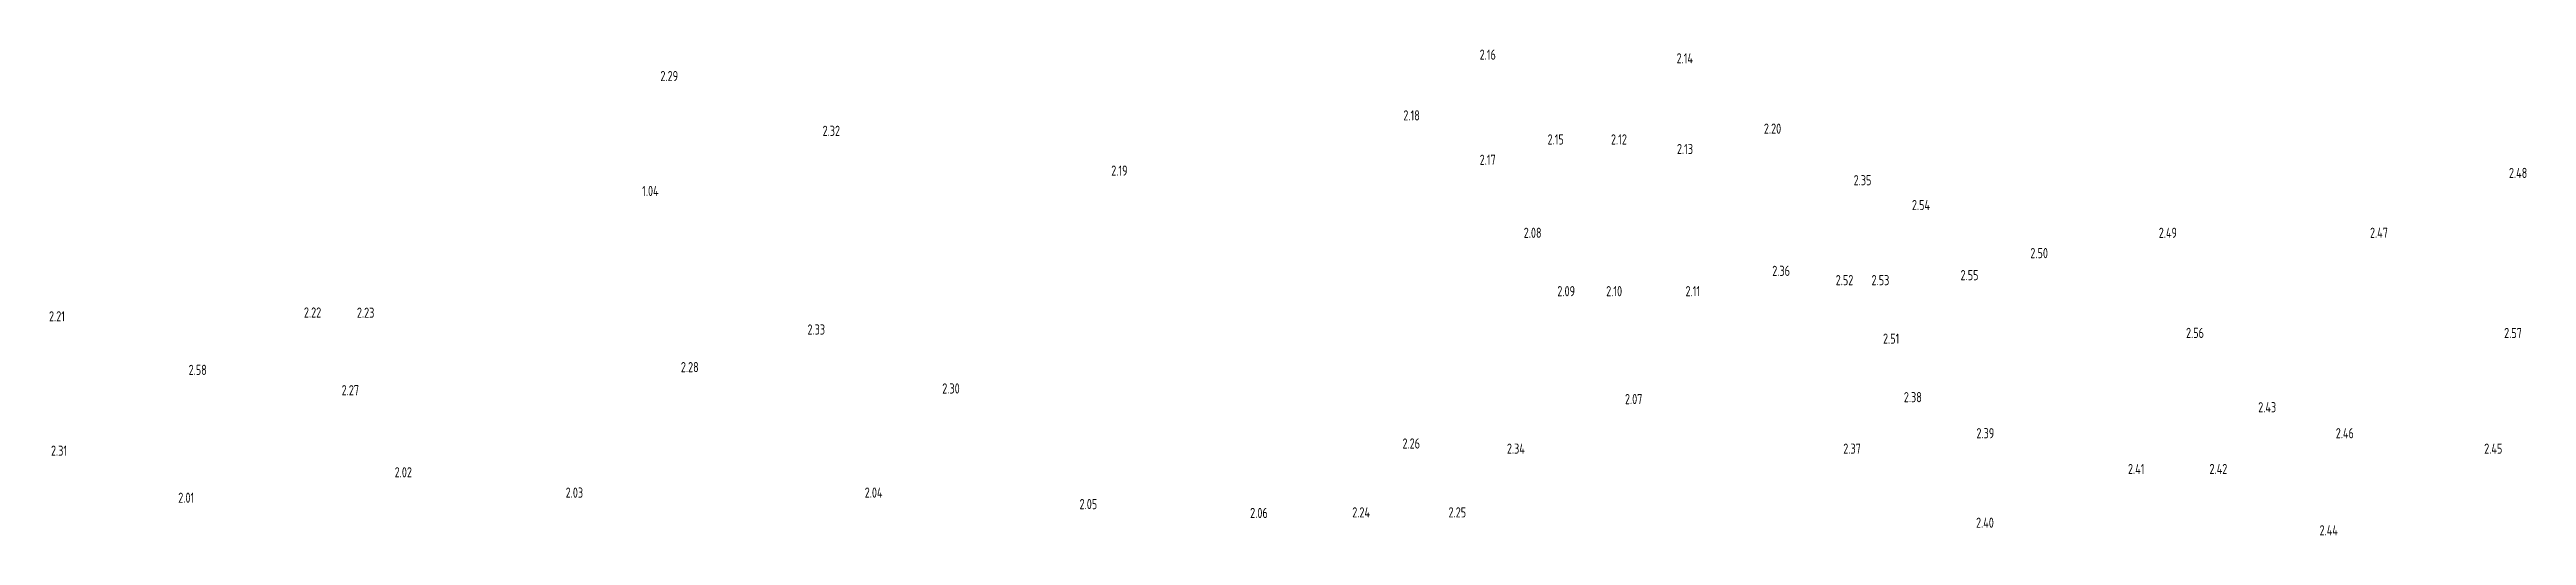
# Model space of a CAD drawing. Header units: millimetres. Extents: x -269418 to 201924, y -5890 to 98643.
# Drawn here: x -120285 to 1572, y 74755 to 98640 of the extents above; entities that cross this region are included whole.
import ezdxf

# ---------------------------------------------------------------- set-up
doc = ezdxf.new("R2010")
doc.units = ezdxf.units.MM
doc.layers.add('A-AREA-IDEN', color=7, linetype='Continuous', lineweight=9)
doc.styles.add('СПДС', font='ГОСТ тип А.ttf', dxfattribs={"width": 0.9})

msp = doc.modelspace()

# ---------------------------------------------------------------- texts
at = {"layer": 'A-AREA-IDEN', "char_height": 500, "attachment_point": 1, "style": 'СПДС'}
for s, insert, width in [('2.29', (-90231.9, 97588), 1327.594), ('2.16', (-49928.1, 98640.4), 1212.151), ('2.14', (-40239.6, 98461), 1255.443), ('2.18', (-53681.9, 95654.1), 1212.151), ('2.32', (-82252.8, 94896.3), 1327.594), ('2.15', (-46588.6, 94473.4), 1212.151), ('2.12', (-43467.5, 94473.4), 1212.151), ('2.13', (-40221.6, 94004), 1212.151), ('2.20', (-35944.8, 95004), 1327.594), ('2.19', (-68053.3, 92940.9), 1212.151), ('2.17', (-49928.1, 93473.4), 1212.151), ('2.48', (709.9, 92826.9), 1370.886), ('1.04', (-91130.8, 91940.9), 1255.443), ('2.35', (-31529.1, 92468.4), 1327.594), ('2.54', (-28661.8, 91247.3), 1370.886), ('2.08', (-47759.9, 89884.1), 1327.594), ('2.49', (-16518.5, 89881.6), 1370.886), ('2.47', (-6125.3, 89884.1), 1370.886), ('2.36', (-35532.3, 88012.8), 1327.594), ('2.55', (-26269.4, 87801.9), 1327.594), ('2.50', (-22836.3, 88884.1), 1327.594), ('2.09', (-46105.7, 87012.8), 1327.594), ('2.10', (-43703.2, 87012.8), 1212.151), ('2.11', (-39799.3, 87012.8), 1096.708), ('2.52', (-32411.2, 87556.3), 1327.594), ('2.53', (-30647.1, 87556.3), 1327.594), ('2.21', (-120311.2, 85776.4), 1212.151), ('2.22', (-107770, 85965.2), 1327.594), ('2.23', (-105163.1, 85954.2), 1327.594), ('2.33', (-82996.8, 85129.6), 1327.594), ('2.51', (-30083.7, 84679.5), 1212.151), ('2.56', (-15175.7, 84961.7), 1327.594), ('2.57', (473.2, 84956.7), 1327.594), ('2.58', (-113442.2, 83144), 1327.594), ('2.28', (-89225.5, 83280), 1327.594), ('2.27', (-105914.3, 82144), 1327.594), ('2.30', (-76366.2, 82230.1), 1327.594), ('2.07', (-42780.1, 81706.9), 1327.594), ('2.38', (-29058.8, 81802.9), 1327.594), ('2.43', (-11624.7, 81307.7), 1370.886), ('2.26', (-53725.6, 79524.5), 1327.594), ('2.34', (-48587.7, 79272.5), 1370.886), ('2.37', (-32040.1, 79272.5), 1327.594), ('2.39', (-25489.2, 80030.4), 1327.594), ('2.46', (-7810.7, 80030.4), 1370.886), ('2.45', (-507.3, 79272.5), 1370.886), ('2.31', (-120213.7, 79171.4), 1212.151), ('2.02', (-103307.2, 78110.3), 1327.594), ('2.41', (-18031.3, 78272.5), 1255.443), ('2.42', (-14021.6, 78272.5), 1370.886), ('2.01', (-113953, 76858), 1212.151), ('2.03', (-94893.9, 77110.3), 1327.594), ('2.04', (-80181.6, 77110.3), 1370.886), ('2.05', (-69610.9, 76544.8), 1327.594), ('2.06', (-61217.8, 76110.3), 1327.594), ('2.24', (-56195.3, 76138.6), 1370.886), ('2.25', (-51460.1, 76138.6), 1327.594), ('2.40', (-25507.2, 75629.7), 1370.886), ('2.44', (-8608.7, 75255.2), 1414.177)]:
    msp.add_mtext(s, dxfattribs=dict(at, insert=insert, width=width))

doc.saveas('drawing.dxf')
